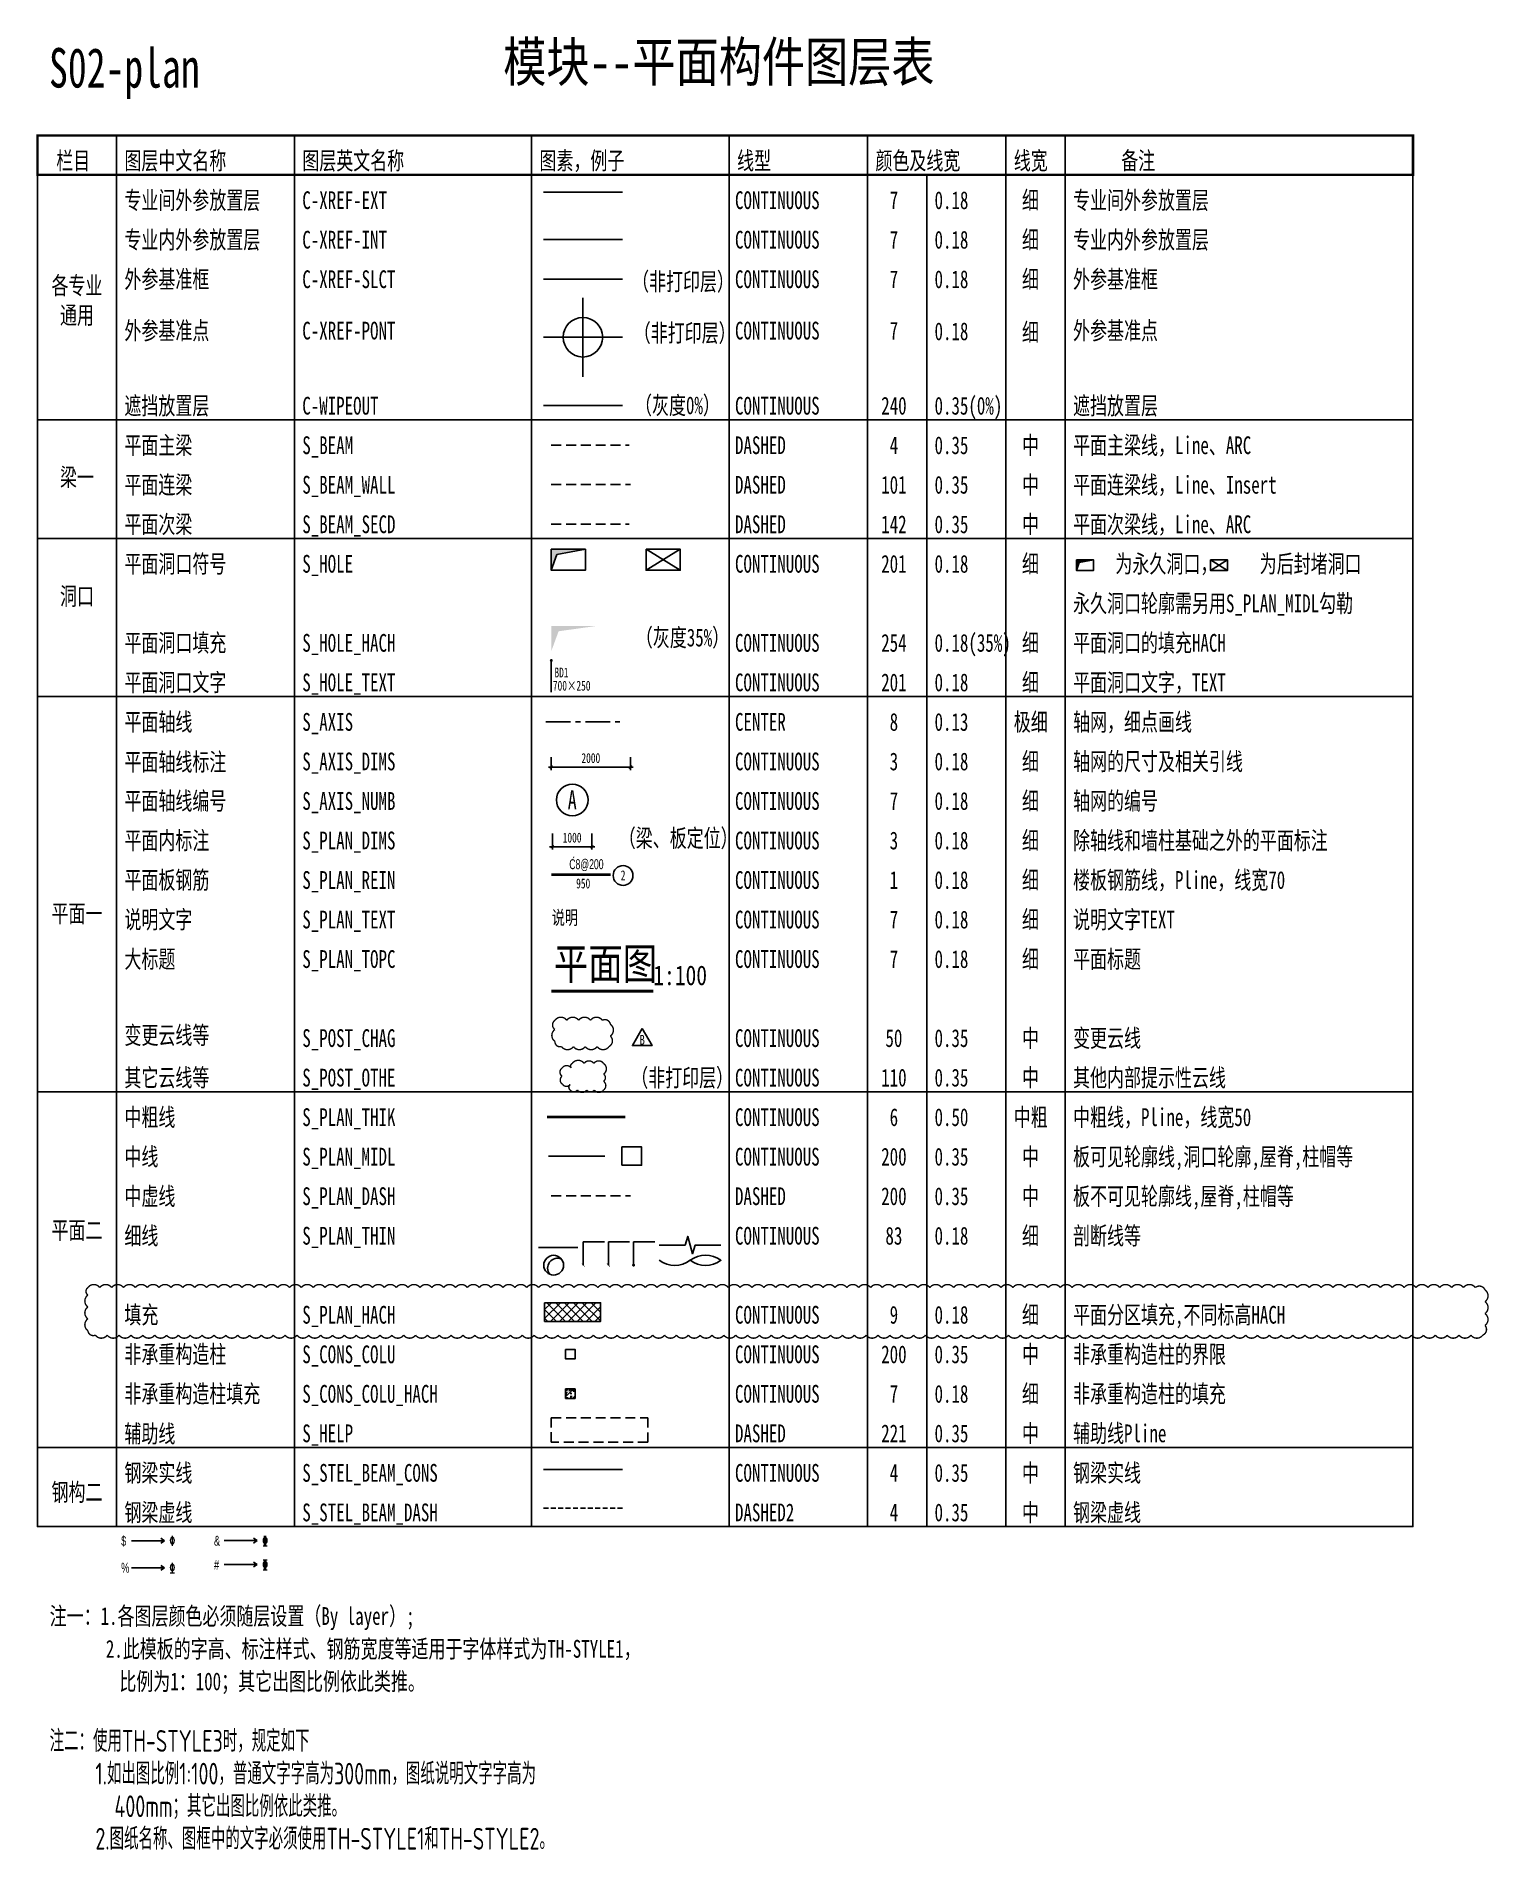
# Model space of a CAD drawing. Extents: x -100030 to 423145, y -43375 to 896525.
# Drawn here: x -100030 to -63284, y -43375 to 2507 of the extents above; entities that cross this region are included whole.
import ezdxf
from ezdxf.enums import TextEntityAlignment as Align

# ---------------------------------------------------------------- set-up
doc = ezdxf.new("R2010")
doc.units = 0
doc.header["$LTSCALE"] = 500
for name, pattern in [('CENTER', [2, 1.25, -0.25, 0.25, -0.25]), ('DASHED', [0.75, 0.5, -0.25]), ('DASHED2', [0.375, 0.25, -0.125])]:
    doc.linetypes.add(name, pattern=pattern)
doc.layers.get('0').update_dxf_attribs({"linetype": 'CONTINUOUS'})
doc.layers.get('Defpoints').update_dxf_attribs({"color": 2, "linetype": 'CONTINUOUS'})
for name, color, linetype in [('C-WIPEOUT', 240, 'CONTINUOUS'), ('C-XREF-EXT', 7, 'CONTINUOUS'), ('C-XREF-INT', 7, 'CONTINUOUS'), ('S_AXIS', 8, 'CENTER'), ('S_AXIS_DIMS', 3, 'CONTINUOUS'), ('S_AXIS_NUMB', 7, 'CONTINUOUS'), ('S_BEAM', 4, 'DASHED'), ('S_BEAM_SECD', 142, 'DASHED'), ('S_BEAM_TEXT_VERT', 41, 'CONTINUOUS'), ('S_BEAM_WALL', 101, 'DASHED'), ('S_CONS_COLU', 200, 'CONTINUOUS'), ('S_CONS_COLU_HACH', 7, 'CONTINUOUS'), ('S_FLOR_TEXT', 51, 'CONTINUOUS'), ('S_HELP', 221, 'DASHED'), ('S_HOLE', 201, 'CONTINUOUS'), ('S_HOLE_HACH', 254, 'CONTINUOUS'), ('S_HOLE_TEXT', 201, 'CONTINUOUS'), ('S_PLAN_DASH', 255, 'DASHED'), ('S_PLAN_DIMS', 3, 'CONTINUOUS'), ('S_PLAN_HACH', 9, 'CONTINUOUS'), ('S_PLAN_MIDL', 255, 'CONTINUOUS'), ('S_PLAN_REIN', 1, 'CONTINUOUS'), ('S_PLAN_TEXT', 7, 'CONTINUOUS'), ('S_PLAN_THIK', 6, 'CONTINUOUS'), ('S_PLAN_THIN', 83, 'CONTINUOUS'), ('S_PLAN_TOPC', 7, 'CONTINUOUS'), ('S_POST_CHAG', 50, 'CONTINUOUS'), ('S_STEL_BEAM_CONS', 4, 'CONTINUOUS'), ('S_STEL_BEAM_DASH', 4, 'DASHED2'), ('S_TABL', 83, 'CONTINUOUS')]:
    doc.layers.add(name, color=color, linetype=linetype)
for name, color, linetype, plot in [('C-XREF-PONT', 7, 'CONTINUOUS', False), ('C-XREF-SLCT', 7, 'CONTINUOUS', False), ('S_POST_OTHE', 110, 'CONTINUOUS', False)]:
    doc.layers.add(name, color=color, linetype=linetype, plot=plot)
doc.styles.add('Revit', font='', dxfattribs={"width": 0.7, "height": 246.251874})
doc.styles.add('TH-STYLE1', font='Stfangso_1.ttf', dxfattribs={"width": 0.7})
doc.styles.add('TH-STYLE2', font='Stxihei_1.ttf', dxfattribs={"width": 0.8})
doc.styles.add('TH-STYLE3', font='tssdeng.shx', dxfattribs={"width": 0.7, "bigfont": 'tssdchn.shx'})
doc.styles.get('Revit').set_extended_font_data('Revit')
doc.dimstyles.new('TSSD_100_100', dxfattribs={"dimtxt": 250, "dimasz": 75, "dimexe": 75, "dimexo": 200, "dimgap": 100, "dimtad": 1, "dimdec": 3, "dimdsep": 46, "dimtxsty": 'TH-STYLE1', "dimblk": 'ARCHTICK', "dimcen": -100, "dimdle": 75, "dimclrt": 7, "dimadec": 0, "dimazin": 0, "dimtfac": 1, "dimtdec": 3, "dimtix": 1, "dimtmove": 2, "dimatfit": 3, "dimldrblk": 'ARCHTICK', "dimfxl": 0, "dimtolj": 1, "dimtzin": 0, "dimarcsym": 0})

msp = doc.modelspace()

# ---------------------------------------------------------------- texts
at = {"layer": 'S_BEAM_TEXT_VERT', "width": 0.7}
for s, style, p in [('$', 'Revit', (-97882.6289, -35685.8616)), ('%%130', 'TH-STYLE3', (-96662.4047, -35685.8616)), ('&', 'Revit', (-95534.2936, -35681.9123)), ('%%132', 'TH-STYLE3', (-94314.0694, -35681.9123)), ('%%%', 'Revit', (-97882.6289, -36364.8667)), ('%%131', 'TH-STYLE3', (-96662.4047, -36364.8667)), ('#', 'Revit', (-95534.2936, -36290.9514)), ('%%133', 'TH-STYLE3', (-94314.0694, -36290.9514))]:
    msp.add_text(s, height=250, dxfattribs=dict(at, style=style)).set_placement(p)
at = {"layer": 'S_FLOR_TEXT', "style": 'TH-STYLE1', "width": 0.7}
for s, p in [('Ć8@200', (-86545.3991, -18565.0683)), ('950', (-86371.7956, -19052.287))]:
    msp.add_text(s, height=250, dxfattribs=at).set_placement(p)
at = {"layer": 'S_HOLE_HACH', "style": 'TH-STYLE1', "width": 0.7}
msp.add_text('（灰度35%%%）', height=450, dxfattribs=at).set_placement((-82500.004, -13065.1027), align=Align.BOTTOM_RIGHT)
at = {"layer": 'S_HOLE_TEXT', "ltscale": 800, "style": 'TH-STYLE1', "width": 0.7}
for s, p in [('BD1', (-86920.0828, -13790.6737)), ('700×250', (-86960.4674, -14123.696))]:
    msp.add_text(s, height=250, dxfattribs=at).set_placement(p, align=Align.BOTTOM_LEFT)
at = {"layer": 'S_PLAN_TEXT'}
for s, height, style, width, p in [('模块--平面构件图层表', 1000, 'TH-STYLE2', 0.8, (-88216.5599, 1061.41)), ('S02-plan', 1000, 'TH-STYLE1', 0.7, (-99706.502, 909.7007)), ('栏目', 450, 'TH-STYLE1', 0.7, (-99524.6509, -1000)), ('图层中文名称', 450, 'TH-STYLE1', 0.7, (-97800, -1000)), ('图层英文名称', 450, 'TH-STYLE1', 0.7, (-93300, -1000)), ('图素，例子', 450, 'TH-STYLE1', 0.7, (-87300, -1000)), ('线型', 450, 'TH-STYLE1', 0.7, (-82300, -1000)), ('颜色及线宽', 450, 'TH-STYLE1', 0.7, (-78800, -1000)), ('线宽', 450, 'TH-STYLE1', 0.7, (-75300, -1000)), ('备注', 450, 'TH-STYLE1', 0.7, (-72582.2973, -1000)), ('专业间外参放置层', 450, 'TH-STYLE1', 0.7, (-97800.004, -2000)), ('细', 450, 'TH-STYLE1', 0.7, (-75093.6507, -2000)), ('专业间外参放置层', 450, 'TH-STYLE1', 0.7, (-73800, -2000)), ('C-XREF-EXT', 450, 'TH-STYLE1', 0.7, (-93300.004, -2000)), ('CONTINUOUS', 450, 'TH-STYLE1', 0.7, (-82353.3724, -2000)), ('0.18', 450, 'TH-STYLE1', 0.7, (-77305.2119, -2000)), ('专业内外参放置层', 450, 'TH-STYLE1', 0.7, (-97800.004, -3000)), ('C-XREF-INT', 450, 'TH-STYLE1', 0.7, (-93300.004, -3000)), ('CONTINUOUS', 450, 'TH-STYLE1', 0.7, (-82353.3724, -3000)), ('0.18', 450, 'TH-STYLE1', 0.7, (-77305.2119, -3000)), ('细', 450, 'TH-STYLE1', 0.7, (-75093.6507, -3000)), ('专业内外参放置层', 450, 'TH-STYLE1', 0.7, (-73800, -3000)), ('外参基准框', 450, 'TH-STYLE1', 0.7, (-97800.004, -4000)), ('C-XREF-SLCT', 450, 'TH-STYLE1', 0.7, (-93300.004, -4000)), ('CONTINUOUS', 450, 'TH-STYLE1', 0.7, (-82353.3724, -4000)), ('0.18', 450, 'TH-STYLE1', 0.7, (-77305.2119, -4000)), ('细', 450, 'TH-STYLE1', 0.7, (-75093.6507, -4000)), ('外参基准框', 450, 'TH-STYLE1', 0.7, (-73800, -4000)), ('外参基准点', 450, 'TH-STYLE1', 0.7, (-97800.004, -5300)), ('C-XREF-PONT', 450, 'TH-STYLE1', 0.7, (-93300.004, -5300)), ('CONTINUOUS', 450, 'TH-STYLE1', 0.7, (-82353.3724, -5300)), ('0.18', 450, 'TH-STYLE1', 0.7, (-77305.2119, -5317.3935)), ('细', 450, 'TH-STYLE1', 0.7, (-75093.6507, -5340.8085)), ('外参基准点', 450, 'TH-STYLE1', 0.7, (-73800, -5300)), ('遮挡放置层', 450, 'TH-STYLE1', 0.7, (-97800.004, -7200)), ('C-WIPEOUT', 450, 'TH-STYLE1', 0.7, (-93300.004, -7200)), ('CONTINUOUS', 450, 'TH-STYLE1', 0.7, (-82353.3724, -7200)), ('0.35(0%%%)', 450, 'TH-STYLE1', 0.7, (-77305.2119, -7200)), ('遮挡放置层', 450, 'TH-STYLE1', 0.7, (-73800, -7200)), ('平面主梁', 450, 'TH-STYLE1', 0.7, (-97800, -8200)), ('S_BEAM', 450, 'TH-STYLE1', 0.7, (-93300, -8200)), ('DASHED', 450, 'TH-STYLE1', 0.7, (-82353.3724, -8200)), ('0.35', 450, 'TH-STYLE1', 0.7, (-77305.2119, -8200)), ('中', 450, 'TH-STYLE1', 0.7, (-75093.6517, -8200)), ('平面主梁线，Line、ARC', 450, 'TH-STYLE1', 0.7, (-73800, -8200)), ('平面连梁', 450, 'TH-STYLE1', 0.7, (-97800, -9200)), ('S_BEAM_WALL', 450, 'TH-STYLE1', 0.7, (-93300, -9200)), ('DASHED', 450, 'TH-STYLE1', 0.7, (-82353.3724, -9200)), ('0.35', 450, 'TH-STYLE1', 0.7, (-77305.2119, -9200)), ('中', 450, 'TH-STYLE1', 0.7, (-75093.6517, -9200)), ('平面连梁线，Line、Insert', 450, 'TH-STYLE1', 0.7, (-73800, -9200)), ('平面次梁', 450, 'TH-STYLE1', 0.7, (-97800, -10200)), ('S_BEAM_SECD', 450, 'TH-STYLE1', 0.7, (-93300, -10200)), ('DASHED', 450, 'TH-STYLE1', 0.7, (-82353.3724, -10200)), ('0.35', 450, 'TH-STYLE1', 0.7, (-77305.2119, -10200)), ('中', 450, 'TH-STYLE1', 0.7, (-75093.6517, -10200)), ('平面次梁线，Line、ARC', 450, 'TH-STYLE1', 0.7, (-73800, -10200)), ('平面洞口符号', 450, 'TH-STYLE1', 0.7, (-97800.004, -11200)), ('细', 450, 'TH-STYLE1', 0.7, (-75093.6547, -11200)), ('     为永久洞口，     为后封堵洞口', 450, 'TH-STYLE1', 0.7, (-73799.995, -11200.0005)), ('S_HOLE', 450, 'TH-STYLE1', 0.7, (-93300.004, -11200)), ('CONTINUOUS', 450, 'TH-STYLE1', 0.7, (-82353.3724, -11200)), ('0.18', 450, 'TH-STYLE1', 0.7, (-77305.2119, -11200)), ('永久洞口轮廓需另用S_PLAN_MIDL勾勒', 450, 'TH-STYLE1', 0.7, (-73800, -12200.0005)), ('平面洞口填充', 450, 'TH-STYLE1', 0.7, (-97800.0081, -13200)), ('S_HOLE_HACH', 450, 'TH-STYLE1', 0.7, (-93300.0081, -13200)), ('CONTINUOUS', 450, 'TH-STYLE1', 0.7, (-82353.3764, -13200)), ('0.18(35%%%)', 450, 'TH-STYLE1', 0.7, (-77305.216, -13200)), ('细', 450, 'TH-STYLE1', 0.7, (-75093.6587, -13200)), ('平面洞口的填充HACH', 450, 'TH-STYLE1', 0.7, (-73800.004, -13200)), ('平面洞口文字', 450, 'TH-STYLE1', 0.7, (-97800.0081, -14200)), ('S_HOLE_TEXT', 450, 'TH-STYLE1', 0.7, (-93300.0081, -14200)), ('CONTINUOUS', 450, 'TH-STYLE1', 0.7, (-82353.3764, -14200)), ('0.18', 450, 'TH-STYLE1', 0.7, (-77305.216, -14200)), ('细', 450, 'TH-STYLE1', 0.7, (-75093.6587, -14200)), ('平面洞口文字，TEXT', 450, 'TH-STYLE1', 0.7, (-73800.004, -14200)), ('平面轴线', 450, 'TH-STYLE1', 0.7, (-97800.0099, -15200)), ('S_AXIS', 450, 'TH-STYLE1', 0.7, (-93300.0139, -15200)), ('CENTER', 450, 'TH-STYLE1', 0.7, (-82353.3823, -15200)), ('0.13', 450, 'TH-STYLE1', 0.7, (-77305.2218, -15200)), ('极细', 450, 'TH-STYLE1', 0.7, (-75300.0099, -15200)), ('轴网，细点画线', 450, 'TH-STYLE1', 0.7, (-73800.0099, -15200)), ('平面轴线标注', 450, 'TH-STYLE1', 0.7, (-97800.0099, -16212.2225)), ('细', 450, 'TH-STYLE1', 0.7, (-75093.6646, -16200)), ('轴网的尺寸及相关引线', 450, 'TH-STYLE1', 0.7, (-73800.0099, -16200)), ('S_AXIS_DIMS', 450, 'TH-STYLE1', 0.7, (-93300.0139, -16200)), ('CONTINUOUS', 450, 'TH-STYLE1', 0.7, (-82353.3823, -16200)), ('0.18', 450, 'TH-STYLE1', 0.7, (-77305.2218, -16200)), ('平面轴线编号', 450, 'TH-STYLE1', 0.7, (-97800.0099, -17200)), ('S_AXIS_NUMB', 450, 'TH-STYLE1', 0.7, (-93300.0139, -17200)), ('CONTINUOUS', 450, 'TH-STYLE1', 0.7, (-82353.3823, -17200)), ('0.18', 450, 'TH-STYLE1', 0.7, (-77305.2218, -17200)), ('细', 450, 'TH-STYLE1', 0.7, (-75093.6646, -17200)), ('轴网的编号', 450, 'TH-STYLE1', 0.7, (-73800.0099, -17200)), ('平面内标注', 450, 'TH-STYLE1', 0.7, (-97800.0139, -18200)), ('S_PLAN_DIMS', 450, 'TH-STYLE1', 0.7, (-93300.0139, -18200)), ('CONTINUOUS', 450, 'TH-STYLE1', 0.7, (-82353.3823, -18200)), ('0.18', 450, 'TH-STYLE1', 0.7, (-77305.2218, -18200)), ('细', 450, 'TH-STYLE1', 0.7, (-75093.6646, -18200)), ('除轴线和墙柱基础之外的平面标注', 450, 'TH-STYLE1', 0.7, (-73800.0099, -18200)), ('平面板钢筋', 450, 'TH-STYLE1', 0.7, (-97800.018, -19200)), ('S_PLAN_REIN', 450, 'TH-STYLE1', 0.7, (-93300.018, -19200)), ('CONTINUOUS', 450, 'TH-STYLE1', 0.7, (-82353.3863, -19200)), ('0.18', 450, 'TH-STYLE1', 0.7, (-77305.2258, -19200)), ('细', 450, 'TH-STYLE1', 0.7, (-75093.6686, -19200)), ('楼板钢筋线，Pline，线宽70', 450, 'TH-STYLE1', 0.7, (-73800.0139, -19200)), ('说明文字', 450, 'TH-STYLE1', 0.7, (-97800.0139, -20200)), ('S_PLAN_TEXT', 450, 'TH-STYLE1', 0.7, (-93300.0139, -20200)), ('说明', 350, 'TH-STYLE1', 0.7, (-86990.8174, -20070.7469)), ('CONTINUOUS', 450, 'TH-STYLE1', 0.7, (-82353.3823, -20200)), ('0.18', 450, 'TH-STYLE1', 0.7, (-77305.2218, -20200)), ('细', 450, 'TH-STYLE1', 0.7, (-75093.6646, -20200)), ('说明文字TEXT', 450, 'TH-STYLE1', 0.7, (-73800.0099, -20200)), ('大标题', 450, 'TH-STYLE1', 0.7, (-97800.0139, -21200)), ('S_PLAN_TOPC', 450, 'TH-STYLE1', 0.7, (-93300.0139, -21200)), ('CONTINUOUS', 450, 'TH-STYLE1', 0.7, (-82353.3823, -21200)), ('0.18', 450, 'TH-STYLE1', 0.7, (-77305.2218, -21200)), ('细', 450, 'TH-STYLE1', 0.7, (-75093.6646, -21200)), ('平面标题', 450, 'TH-STYLE1', 0.7, (-73800.0099, -21200)), ('变更云线等', 450, 'TH-STYLE1', 0.7, (-97800.0139, -23125.6317)), ('S_POST_CHAG', 450, 'TH-STYLE1', 0.7, (-93300.0139, -23200)), ('CONTINUOUS', 450, 'TH-STYLE1', 0.7, (-82353.3823, -23200)), ('0.35', 450, 'TH-STYLE1', 0.7, (-77305.2218, -23200)), ('中', 450, 'TH-STYLE1', 0.7, (-75093.6646, -23200)), ('变更云线', 450, 'TH-STYLE1', 0.7, (-73800.0099, -23200)), ('其它云线等', 450, 'TH-STYLE1', 0.7, (-97800.0139, -24200)), ('S_POST_OTHE', 450, 'TH-STYLE1', 0.7, (-93300.0139, -24200)), ('CONTINUOUS', 450, 'TH-STYLE1', 0.7, (-82353.3823, -24200)), ('0.35', 450, 'TH-STYLE1', 0.7, (-77305.2218, -24200)), ('中', 450, 'TH-STYLE1', 0.7, (-75093.6646, -24200)), ('其他内部提示性云线', 450, 'TH-STYLE1', 0.7, (-73800.0099, -24200)), ('中粗线', 450, 'TH-STYLE1', 0.7, (-97800.0139, -25200)), ('S_PLAN_THIK', 450, 'TH-STYLE1', 0.7, (-93300.0139, -25200)), ('CONTINUOUS', 450, 'TH-STYLE1', 0.7, (-82353.3823, -25200)), ('0.50', 450, 'TH-STYLE1', 0.7, (-77305.2218, -25200)), ('中粗', 450, 'TH-STYLE1', 0.7, (-75300.0099, -25200)), ('中粗线，Pline，线宽50', 450, 'TH-STYLE1', 0.7, (-73800.0099, -25200)), ('中线', 450, 'TH-STYLE1', 0.7, (-97800.0139, -26200)), ('S_PLAN_MIDL', 450, 'TH-STYLE1', 0.7, (-93300.0139, -26200)), ('CONTINUOUS', 450, 'TH-STYLE1', 0.7, (-82353.3823, -26200)), ('0.35', 450, 'TH-STYLE1', 0.7, (-77305.2218, -26200)), ('中', 450, 'TH-STYLE1', 0.7, (-75093.6646, -26200)), ('板可见轮廓线,洞口轮廓,屋脊,柱帽等', 450, 'TH-STYLE1', 0.7, (-73800.0099, -26200)), ('中虚线', 450, 'TH-STYLE1', 0.7, (-97800.0139, -27200)), ('S_PLAN_DASH', 450, 'TH-STYLE1', 0.7, (-93300.0139, -27200)), ('DASHED', 450, 'TH-STYLE1', 0.7, (-82353.3823, -27200)), ('中', 450, 'TH-STYLE1', 0.7, (-75093.6646, -27200)), ('板不可见轮廓线,屋脊,柱帽等', 450, 'TH-STYLE1', 0.7, (-73800.0099, -27200)), ('0.35', 450, 'TH-STYLE1', 0.7, (-77305.2218, -27200)), ('细线', 450, 'TH-STYLE1', 0.7, (-97800.0139, -28200)), ('S_PLAN_THIN', 450, 'TH-STYLE1', 0.7, (-93300.0139, -28200)), ('CONTINUOUS', 450, 'TH-STYLE1', 0.7, (-82353.3823, -28200)), ('0.18', 450, 'TH-STYLE1', 0.7, (-77305.2218, -28200)), ('细', 450, 'TH-STYLE1', 0.7, (-75093.6646, -28200)), ('剖断线等', 450, 'TH-STYLE1', 0.7, (-73800.0099, -28200)), ('填充', 450, 'TH-STYLE1', 0.7, (-97800.018, -30200)), ('S_PLAN_HACH', 450, 'TH-STYLE1', 0.7, (-93300.018, -30200)), ('CONTINUOUS', 450, 'TH-STYLE1', 0.7, (-82353.3823, -30200)), ('0.18', 450, 'TH-STYLE1', 0.7, (-77305.2218, -30200.0003)), ('细', 450, 'TH-STYLE1', 0.7, (-75093.6646, -30200)), ('平面分区填充,不同标高HACH', 450, 'TH-STYLE1', 0.7, (-73800.0099, -30200)), ('非承重构造柱', 450, 'TH-STYLE1', 0.7, (-97800.0139, -31200)), ('S_CONS_COLU', 450, 'TH-STYLE1', 0.7, (-93300.0139, -31200)), ('CONTINUOUS', 450, 'TH-STYLE1', 0.7, (-82353.3823, -31200)), ('0.35', 450, 'TH-STYLE1', 0.7, (-77305.2218, -31200)), ('中', 450, 'TH-STYLE1', 0.7, (-75093.6646, -31200)), ('非承重构造柱的界限', 450, 'TH-STYLE1', 0.7, (-73800.0099, -31200)), ('非承重构造柱填充', 450, 'TH-STYLE1', 0.7, (-97800.0099, -32200)), ('S_CONS_COLU_HACH', 450, 'TH-STYLE1', 0.7, (-93300.0099, -32200)), ('CONTINUOUS', 450, 'TH-STYLE1', 0.7, (-82353.3783, -32200)), ('0.18', 450, 'TH-STYLE1', 0.7, (-77305.2178, -32200)), ('细', 450, 'TH-STYLE1', 0.7, (-75093.6606, -32200)), ('非承重构造柱的填充', 450, 'TH-STYLE1', 0.7, (-73800.0059, -32200)), ('辅助线', 450, 'TH-STYLE1', 0.7, (-97800.018, -33209.7051)), ('中', 450, 'TH-STYLE1', 0.7, (-75093.6686, -33200)), ('辅助线Pline', 450, 'TH-STYLE1', 0.7, (-73800.0139, -33200)), ('S_HELP', 450, 'TH-STYLE1', 0.7, (-93300.018, -33200)), ('DASHED', 450, 'TH-STYLE1', 0.7, (-82353.3863, -33200)), ('0.35', 450, 'TH-STYLE1', 0.7, (-77305.2258, -33200)), ('钢梁实线', 450, 'TH-STYLE1', 0.7, (-97800.018, -34200)), ('S_STEL_BEAM_CONS', 450, 'TH-STYLE1', 0.7, (-93300.018, -34200)), ('CONTINUOUS', 450, 'TH-STYLE1', 0.7, (-82353.3863, -34200)), ('0.35', 450, 'TH-STYLE1', 0.7, (-77305.2258, -34200)), ('中', 450, 'TH-STYLE1', 0.7, (-75093.6686, -34200)), ('钢梁实线', 450, 'TH-STYLE1', 0.7, (-73800.0139, -34200)), ('钢梁虚线', 450, 'TH-STYLE1', 0.7, (-97800.018, -35200)), ('S_STEL_BEAM_DASH', 450, 'TH-STYLE1', 0.7, (-93300.018, -35200)), ('DASHED2', 450, 'TH-STYLE1', 0.7, (-82353.3863, -35200)), ('0.35', 450, 'TH-STYLE1', 0.7, (-77305.2258, -35200)), ('中', 450, 'TH-STYLE1', 0.7, (-75093.6686, -35200)), ('钢梁虚线', 450, 'TH-STYLE1', 0.7, (-73800.0139, -35200))]:
    msp.add_text(s, height=height, dxfattribs=dict(at, style=style, width=width)).set_placement(p, align=Align.BOTTOM_LEFT)
at = {"layer": 'S_PLAN_TEXT', "style": 'TH-STYLE1', "width": 0.7}
for s, p in [('7', (-78332.7091, -2000)), ('7', (-78332.7091, -3000)), ('7', (-78332.7091, -4000)), ('7', (-78332.7091, -5300)), ('240', (-78332.7091, -7200)), ('4', (-78332.7091, -8200)), ('101', (-78332.7091, -9200)), ('142', (-78332.7091, -10200)), ('201', (-78332.7091, -11200)), ('254', (-78332.7131, -13200)), ('201', (-78332.7131, -14200)), ('8', (-78332.719, -15200)), ('3', (-78332.719, -16200)), ('7', (-78332.719, -17200)), ('3', (-78332.719, -18200)), ('1', (-78332.723, -19200)), ('7', (-78332.719, -20200)), ('7', (-78332.719, -21200)), ('50', (-78332.719, -23200)), ('110', (-78332.719, -24200)), ('6', (-78332.719, -25200)), ('200', (-78332.719, -26200)), ('200', (-78332.719, -27200)), ('83', (-78332.719, -28200)), ('9', (-78332.719, -30200.0003)), ('200', (-78332.719, -31200)), ('7', (-78332.7149, -32200)), ('221', (-78332.723, -33200)), ('4', (-78332.723, -34200)), ('4', (-78332.723, -35200))]:
    msp.add_text(s, height=450, dxfattribs=at).set_placement(p, align=Align.BOTTOM_CENTER)
for s, p in [('（非打印层）', (-82378.5362, -4058.1769)), ('（非打印层）', (-82335.6852, -5358.1769)), ('（灰度0%%%）', (-82734.8265, -7189.5815)), ('（梁、板定位）', (-82285.7709, -18139.7106)), ('（非打印层）', (-82400.0139, -24201.1993))]:
    msp.add_text(s, height=450, dxfattribs=at).set_placement(p, align=Align.BOTTOM_RIGHT)
at = {"layer": 'S_PLAN_TEXT', "width": 0.7}
for s, height, style, p in [('注一：1.各图层颜色必须随层设置（By layer）;', 450, 'TH-STYLE1', (-99691.8747, -37686.2687)), ('2.此模板的字高、标注样式、钢筋宽度等适用于字体样式为TH-STYLE1， ', 450, 'TH-STYLE1', (-98269.8935, -38516.7232)), ('比例为1：100；其它出图比例依此类推。', 450, 'TH-STYLE1', (-97929.2004, -39339.6777)), ('注二：使用TH-STYLE3时，规定如下', 550, 'TH-STYLE3', (-99691.8747, -40897.2602)), ('1.如出图比例1:100，普通文字字高为300mm，图纸说明文字字高为', 550, 'TH-STYLE3', (-98533.5863, -41724.7602)), ('400mm；其它出图比例依此类推。', 550, 'TH-STYLE3', (-98052.1231, -42549.7602)), ('2.图纸名称、图框中的文字必须使用TH-STYLE1和TH-STYLE2。', 550, 'TH-STYLE3', (-98533.5863, -43371.4635))]:
    msp.add_text(s, height=height, dxfattribs=dict(at, style=style)).set_placement(p)
at = {"layer": 'S_PLAN_TEXT', "char_height": 450, "width": 1999.995972, "attachment_point": 5, "style": 'TH-STYLE1'}
for s, insert in [('各专业\\P通用', (-99000.002, -4200)), ('洞口', (-99000.006, -11683.1717))]:
    msp.add_mtext(s, dxfattribs=dict(at, insert=insert))
at = {"layer": 'S_PLAN_TEXT', "char_height": 450, "attachment_point": 5, "style": 'TH-STYLE1'}
for s, insert in [('梁一', (-99000, -8672.3954)), ('平面一', (-99000.0119, -19712.5944)), ('平面二', (-99000.0119, -27726.5796)), ('钢构二', (-99000.0159, -34351.6288))]:
    msp.add_mtext(s, dxfattribs=dict(at, insert=insert))
at = {"layer": 'S_PLAN_TOPC', "style": 'TH-STYLE2', "width": 0.8}
for s, height, p in [('平面图', 800, (-86938.7233, -21601.2546)), ('1:100', 500, (-84420.2265, -21651.2546))]:
    msp.add_text(s, height=height, dxfattribs=at).set_placement(p, align=Align.BOTTOM_LEFT)

# ---------------------------------------------------------------- blocks, each defined once
blk = doc.blocks.new('GoodwayInsertPoint')
for p, q in [((0, -100), (0, 100)), ((-100, 0), (100, 0))]:
    blk.add_line(p, q)
blk.add_circle((0, 0), 50)
blk = doc.blocks.new('_ArchTick')
at = {"color": 0, "const_width": 0.25}
blk.add_lwpolyline([(-0.53, -0.53), (0.53, 0.53)], dxfattribs=at)
blk = doc.blocks.new('*D6')
at = {"layer": 'Defpoints', "color": 0, "transparency": 16777216}
for p in [(-86974, -17461), (-85974, -17461), (-85974, -17997)]:
    blk.add_point(p, dxfattribs=at)
at = {"layer": 'S_PLAN_DIMS', "color": 0, "lineweight": -2, "transparency": 16777216}
for p, q in [((-86974, -17661), (-86974, -18072)), ((-85974, -17661), (-85974, -18072)), ((-87049, -17997), (-85899, -17997))]:
    blk.add_line(p, q, dxfattribs=at)
at = {"layer": 'S_PLAN_DIMS', "color": 0, "lineweight": -2, "transparency": 16777216, "xscale": 75, "yscale": 75, "zscale": 75, "rotation": 180}
blk.add_blockref('_ArchTick', (-86974, -17997), dxfattribs=at)
at = {"layer": 'S_PLAN_DIMS', "color": 0, "lineweight": -2, "transparency": 16777216, "xscale": 75, "yscale": 75, "zscale": 75}
blk.add_blockref('_ArchTick', (-85974, -17997), dxfattribs=at)
at = {"layer": 'S_PLAN_DIMS', "color": 7, "transparency": 16777216, "insert": (-86474, -17769), "char_height": 250, "attachment_point": 5, "style": 'TH-STYLE1'}
blk.add_mtext('\\A1;1000', dxfattribs=at)
blk = doc.blocks.new('Num')
blk.add_circle((0, 0), 250)
at = {"style": 'TH-STYLE1', "width": 0.7, "flags": 8}
blk.add_attdef('N', text='', height=250, dxfattribs=at).set_placement((0, -120), align=Align.CENTER)
blk = doc.blocks.new('*D7')
at = {"layer": 'Defpoints', "color": 0, "transparency": 16777216}
for p in [(-87000, -15530), (-85000, -15530), (-85000, -15984)]:
    blk.add_point(p, dxfattribs=at)
at = {"layer": 'S_AXIS_DIMS', "color": 0, "lineweight": -2, "transparency": 16777216}
for p, q in [((-87075, -15984), (-84925, -15984)), ((-87000, -15730), (-87000, -16059)), ((-85000, -15730), (-85000, -16059))]:
    blk.add_line(p, q, dxfattribs=at)
at = {"layer": 'S_AXIS_DIMS', "color": 0, "lineweight": -2, "transparency": 16777216, "xscale": 75, "yscale": 75, "zscale": 75, "rotation": 180}
blk.add_blockref('_ArchTick', (-87000, -15984), dxfattribs=at)
at = {"layer": 'S_AXIS_DIMS', "color": 0, "lineweight": -2, "transparency": 16777216, "xscale": 75, "yscale": 75, "zscale": 75}
blk.add_blockref('_ArchTick', (-85000, -15984), dxfattribs=at)
at = {"layer": 'S_AXIS_DIMS', "color": 7, "transparency": 16777216, "insert": (-86000, -15756), "char_height": 250, "attachment_point": 5, "style": 'TH-STYLE1'}
blk.add_mtext('\\A1;2000', dxfattribs=at)
blk = doc.blocks.new('CHAG')
at = {"layer": 'S_POST_CHAG', "color": 1}
blk.add_lwpolyline([(0, 289), (-250, -144), (250, -144)], close=True, dxfattribs=at)
at = {"layer": 'S_POST_CHAG', "style": 'TH-STYLE1', "width": 0.8}
blk.add_attdef('03', text='', height=250, dxfattribs=at).set_placement((0, 0), align=Align.MIDDLE)
blk = doc.blocks.new('asno2')
blk.add_circle((193767, 17435), 400)
at = {"color": 0, "linetype": 'ByBlock', "lineweight": -2, "style": 'TH-STYLE1', "width": 0.7}
blk.add_attdef('A', text='', height=480, dxfattribs=at).set_placement((193767, 17435), align=Align.MIDDLE_CENTER)

# ---------------------------------------------------------------- dimensions: what is measured, and where the dimension line sits
at = {"layer": 'S_AXIS_DIMS'}
dim = msp.add_linear_dim(base=(-85000.0139, -15984.4185), p1=(-87000.0139, -15530.223), p2=(-85000.0139, -15530.223), dimstyle='TSSD_100_100', dxfattribs=at)
dim.commit()
dim.dimension.update_dxf_attribs({"geometry": '*D7', "text_midpoint": (-86000.0139, -15756.3882)})
at = {"layer": 'S_PLAN_DIMS'}
dim = msp.add_linear_dim(base=(-85974.2002, -17996.5371), p1=(-86974.2002, -17461.4566), p2=(-85974.2002, -17461.4566), dimstyle='TSSD_100_100', dxfattribs=at)
dim.commit()
dim.dimension.update_dxf_attribs({"geometry": '*D6', "text_midpoint": (-86474.2002, -17768.5068)})

# ---------------------------------------------------------------- hatches: boundary and pattern name
at = {"layer": 'S_CONS_COLU_HACH'}
h = msp.add_hatch(dxfattribs=at)
h.set_pattern_fill('ARMORED', scale=30, style=0)
h.set_pattern_definition([(50, (53105.94, -127000.6), (215.17805, -18.82564), [22.5, -247.5]), (355, (53105.94, -127000.6), (-41.6254, 225.65764), [18, -198]), (100.4514, (53123.87, -127002.18), (173.55281, 206.83186), [19.12206, -210.34263]), (46.1842, (53105.94, -126940.6), (320.1723, -49.6557), [33.75, -371.25]), (96.6356, (53132.62, -126944.75), (280.3988, 292.23536), [28.6831, -315.5139]), (351.1842, (53105.94, -126940.6), (280.3986, 292.2356), [27, -297]), (21, (53135.94, -126955.6), (179.07212, -120.78567), [22.5, -247.5]), (326, (53135.94, -126955.6), (72.9946, 217.545), [18, -198]), (71.4514, (53150.86, -126965.67), (252.0668, 96.75915), [19.12206, -210.34263]), (37.5, (53105.94, -127000.61), (3.647957, 99.868156), [0, -195.6, 0, -201, 0, -198.75]), (7.5, (53105.94, -127000.61), (78.92086, 118.323514), [0, -114.6, 0, -191.1, 0, -75.75]), (327.5, (53039.04, -127000.61), (160.14673, -6.76646), [0, -75, 0, -234, 0, -310.5]), (317.5, (53009.04, -127000.61), (174.95585, 30.0315), [0, -97.5, 0, -155.4, 0, -220.5]), (45, (53105.94, -127000.61), (-106.06602, 106.06602), [])])
h.paths.add_polyline_path([(-86638.1749, -31956), (-86398.1749, -31956), (-86398.1749, -31716), (-86638.1749, -31716)])
at = {"layer": 'S_HOLE_HACH'}
for points in [[(-86999.996, -10472.5032), (-86999.996, -11003.673), (-86857.2016, -10607.2777), (-86135.2973, -10472.5032)], [(-73714.5024, -10740.47), (-73714.5024, -11006.0549), (-73643.1052, -10807.8573), (-73282.153, -10740.47)], [(-85853.0926, -12411.8789), (-87001.8502, -12411.8789), (-87001.8502, -13054.6332), (-86815.2931, -12546.6534)]]:
    msp.add_hatch(color=256, dxfattribs=at).paths.add_polyline_path(points)
at = {"layer": 'S_PLAN_HACH'}
h = msp.add_hatch(dxfattribs=at)
h.set_pattern_fill('ANSI37', color=256, scale=50, style=0)
h.set_pattern_definition([(45, (853178.33, 38431), (-112.253202, 112.253202), []), (135, (853178.33, 38431), (-112.253202, -112.253202), [])])
h.paths.add_polyline_path([(-87170.149, -29535.5526), (-87170.149, -30007.2815), (-85754.1635, -30007.2815), (-85754.1635, -29535.5526)])

# ---------------------------------------------------------------- linework, layer by layer
for p, q in [((-97624.9917, -35556.5798), (-96788.6359, -35556.5798)), ((-96788.6359, -35556.5798), (-96880.6751, -35495.2733)), ((-96788.6359, -35556.5798), (-96880.6751, -35617.8863)), ((-95276.6565, -35554.2002), (-94440.3007, -35554.2002)), ((-94440.3007, -35554.2002), (-94532.3399, -35492.8937)), ((-94440.3007, -35554.2002), (-94532.3399, -35615.5067)), ((-97624.9917, -36243.8959), (-96788.6359, -36243.8959)), ((-96788.6359, -36243.8959), (-96880.6751, -36182.5894)), ((-96788.6359, -36243.8959), (-96880.6751, -36305.2024)), ((-95276.6565, -36157.1835), (-94440.3007, -36157.1835)), ((-94440.3007, -36157.1835), (-94532.3399, -36095.877)), ((-94440.3007, -36157.1835), (-94532.3399, -36218.49))]:
    msp.add_line(p, q)
at = {"layer": 'C-WIPEOUT'}
msp.add_line((-87200.004, -6836), (-85200.004, -6836), dxfattribs=at)
at = {"layer": 'C-XREF-EXT'}
msp.add_line((-87200.004, -1436), (-85200.004, -1436), dxfattribs=at)
at = {"layer": 'C-XREF-INT'}
msp.add_line((-87200.004, -2636), (-85200.004, -2636), dxfattribs=at)
at = {"layer": 'C-XREF-SLCT'}
msp.add_line((-87200.004, -3636), (-85200.004, -3636), dxfattribs=at)
at = {"layer": 'S_AXIS'}
msp.add_line((-87137.7908, -14841.3108), (-85137.7908, -14841.3108), dxfattribs=at)
at = {"layer": 'S_BEAM'}
msp.add_line((-87000, -7836), (-85029.5325, -7836), dxfattribs=at)
at = {"layer": 'S_BEAM_SECD'}
msp.add_line((-87000, -9836), (-85029.5325, -9836), dxfattribs=at)
at = {"layer": 'S_BEAM_WALL'}
msp.add_line((-87000, -8836), (-85000, -8836), dxfattribs=at)
at = {"layer": 'S_CONS_COLU'}
for points in [[(-86638.179, -30716), (-86638.179, -30956), (-86398.179, -30956), (-86398.179, -30716)], [(-86638.1749, -31716), (-86638.1749, -31956), (-86398.1749, -31956), (-86398.1749, -31716)]]:
    msp.add_lwpolyline(points, close=True, dxfattribs=at)
at = {"layer": 'S_HELP'}
msp.add_lwpolyline([(-87000.018, -32444.951), (-84558.112, -32444.951), (-84558.112, -33063.4804), (-87000.018, -33063.4804)], close=True, dxfattribs=at)
at = {"layer": 'S_HOLE'}
for p, q in [((-84603.2058, -11003.673), (-83738.5071, -10472.5032)), ((-83738.5071, -11003.673), (-84603.2058, -10472.5032)), ((-70324.2651, -11006.0549), (-69891.9157, -10740.47)), ((-69891.9157, -11006.0549), (-70324.2651, -10740.47))]:
    msp.add_line(p, q, dxfattribs=at)
for points in [[(-86999.996, -11003.673), (-86857.2016, -10607.2777), (-86135.2973, -10472.5032)], [(-73714.5024, -11006.0549), (-73643.1052, -10807.8573), (-73282.153, -10740.47)]]:
    msp.add_lwpolyline(points, dxfattribs=at)
for points in [[(-86999.996, -10472.5032), (-86135.2973, -10472.5032), (-86135.2973, -11003.673), (-86999.996, -11003.673)], [(-84603.2058, -10472.5032), (-83738.5071, -10472.5032), (-83738.5071, -11003.673), (-84603.2058, -11003.673)], [(-73714.5024, -10740.47), (-73282.153, -10740.47), (-73282.153, -11006.0549), (-73714.5024, -11006.0549)], [(-70324.2651, -10740.47), (-69891.9157, -10740.47), (-69891.9157, -11006.0549), (-70324.2651, -11006.0549)]]:
    msp.add_lwpolyline(points, close=True, dxfattribs=at)
at = {"layer": 'S_HOLE_TEXT', "ltscale": 800}
msp.add_line((-87000.004, -13312.4661), (-87000.004, -14088.0213), dxfattribs=at)
at = {"layer": 'S_HOLE_TEXT', "ltscale": 800, "const_width": 37.5}
msp.add_lwpolyline([(-86981.254, -13286.9233, 1), (-87018.754, -13286.9233, 1)], format="xyb", close=True, dxfattribs=at)
at = {"layer": 'S_PLAN_DASH'}
msp.add_line((-87000.0139, -26828.3691), (-85000.0139, -26828.3691), dxfattribs=at)
at = {"layer": 'S_PLAN_HACH'}
msp.add_lwpolyline([(-87170.149, -29535.5526), (-85754.1635, -29535.5526), (-85754.1635, -30007.2815), (-87170.149, -30007.2815)], close=True, dxfattribs=at)
at = {"layer": 'S_PLAN_MIDL'}
msp.add_line((-87068.4082, -25828.3691), (-85642.521, -25828.3691), dxfattribs=at)
msp.add_lwpolyline([(-85214.6115, -26055.641), (-84714.6115, -26055.641), (-84714.6115, -25591.2139), (-85214.6115, -25591.2139)], close=True, dxfattribs=at)
at = {"layer": 'S_PLAN_REIN', "const_width": 70}
msp.add_lwpolyline([(-87000.0139, -18706.7249), (-85496.8625, -18706.7249)], dxfattribs=at)
at = {"layer": 'S_PLAN_THIK', "const_width": 70}
msp.add_lwpolyline([(-87105.1355, -24836), (-85125.1355, -24836)], dxfattribs=at)
at = {"layer": 'S_PLAN_THIN'}
msp.add_line((-87327.2067, -28136), (-86327.2067, -28136), dxfattribs=at)
msp.add_lwpolyline([(-84267.6131, -28078.0551), (-83617.6131, -28078.0551), (-83547.6131, -27858.0551), (-83427.6131, -28298.0551), (-83357.6131, -28078.0551), (-82707.6131, -28078.0551)], dxfattribs=at)
msp.add_lwpolyline([(-84267.6131, -28461.5887, 0.3281705948), (-83487.6131, -28461.5887, -0.3281705948), (-82707.6131, -28461.5887, -0.3281705948), (-83487.6131, -28461.5887, -0.5058306574)], format="xyb", dxfattribs=at)
msp.add_circle((-86940.5988, -28585.9096), 250, dxfattribs=at)
msp.add_arc((-86843.6577, -28660.4446), 250, 66.60060965, 218.28831308, dxfattribs=at)
at = {"layer": 'S_PLAN_TOPC', "const_width": 80}
msp.add_lwpolyline([(-87000.0139, -21651.2546), (-84420.2265, -21651.2546)], dxfattribs=at)
at = {"layer": 'S_POST_CHAG', "const_width": 35}
for points in [[(-86908.4876, -22389.7624, -0.52056705), (-86608.4876, -22389.7624, -0.52056705), (-86308.4876, -22389.7624, -0.52056705), (-86008.4876, -22389.7624, -0.52056705), (-85708.4876, -22389.7624, -0.52056705), (-85507.051, -22488.3258, -0.52056705), (-85507.051, -22788.3258, -0.52056705), (-85540.8236, -23054.5531, -0.52056705), (-85840.8236, -23054.5531, -0.52056705), (-86140.8236, -23054.5531, -0.52056705), (-86440.8236, -23054.5531, -0.52056705), (-86740.8236, -23054.5531, -0.52056705), (-86908.4876, -22922.2171, -0.52056705), (-86908.4876, -22622.2171, -0.52056705)], [(-98723.1986, -29152.9946, -0.52056705), (-98423.1986, -29152.9946, -0.52056705), (-98123.1986, -29152.9946, -0.52056705), (-97823.1986, -29152.9946, -0.52056705), (-97523.1986, -29152.9946, -0.52056705), (-97223.1986, -29152.9946, -0.52056705), (-96923.1986, -29152.9946, -0.52056705), (-96623.1986, -29152.9946, -0.52056705), (-96323.1986, -29152.9946, -0.52056705), (-96023.1986, -29152.9946, -0.52056705), (-95723.1986, -29152.9946, -0.52056705), (-95423.1986, -29152.9946, -0.52056705), (-95123.1986, -29152.9946, -0.52056705), (-94823.1986, -29152.9946, -0.52056705), (-94523.1986, -29152.9946, -0.52056705), (-94223.1986, -29152.9946, -0.52056705), (-93923.1986, -29152.9946, -0.52056705), (-93623.1986, -29152.9946, -0.52056705), (-93323.1986, -29152.9946, -0.52056705), (-93023.1986, -29152.9946, -0.52056705), (-92723.1986, -29152.9946, -0.52056705), (-92423.1986, -29152.9946, -0.52056705), (-92123.1986, -29152.9946, -0.52056705), (-91823.1986, -29152.9946, -0.52056705), (-91523.1986, -29152.9946, -0.52056705), (-91223.1986, -29152.9946, -0.52056705), (-90923.1986, -29152.9946, -0.52056705), (-90623.1986, -29152.9946, -0.52056705), (-90323.1986, -29152.9946, -0.52056705), (-90023.1986, -29152.9946, -0.52056705), (-89723.1986, -29152.9946, -0.52056705), (-89423.1986, -29152.9946, -0.52056705), (-89123.1986, -29152.9946, -0.52056705), (-88823.1986, -29152.9946, -0.52056705), (-88523.1986, -29152.9946, -0.52056705), (-88223.1986, -29152.9946, -0.52056705), (-87923.1986, -29152.9946, -0.52056705), (-87623.1986, -29152.9946, -0.52056705), (-87323.1986, -29152.9946, -0.52056705), (-87023.1986, -29152.9946, -0.52056705), (-86723.1986, -29152.9946, -0.52056705), (-86423.1986, -29152.9946, -0.52056705), (-86123.1986, -29152.9946, -0.52056705), (-85823.1986, -29152.9946, -0.52056705), (-85523.1986, -29152.9946, -0.52056705), (-85223.1986, -29152.9946, -0.52056705), (-84923.1986, -29152.9946, -0.52056705), (-84623.1986, -29152.9946, -0.52056705), (-84323.1986, -29152.9946, -0.52056705), (-84023.1986, -29152.9946, -0.52056705), (-83723.1986, -29152.9946, -0.52056705), (-83423.1986, -29152.9946, -0.52056705), (-83123.1986, -29152.9946, -0.52056705), (-82823.1986, -29152.9946, -0.52056705), (-82523.1986, -29152.9946, -0.52056705), (-82223.1986, -29152.9946, -0.52056705), (-81923.1986, -29152.9946, -0.52056705), (-81623.1986, -29152.9946, -0.52056705), (-81323.1986, -29152.9946, -0.52056705), (-81023.1986, -29152.9946, -0.52056705), (-80723.1986, -29152.9946, -0.52056705), (-80423.1986, -29152.9946, -0.52056705), (-80123.1986, -29152.9946, -0.52056705), (-79823.1986, -29152.9946, -0.52056705), (-79523.1986, -29152.9946, -0.52056705), (-79223.1986, -29152.9946, -0.52056705), (-78923.1986, -29152.9946, -0.52056705), (-78623.1986, -29152.9946, -0.52056705), (-78323.1986, -29152.9946, -0.52056705), (-78023.1986, -29152.9946, -0.52056705), (-77723.1986, -29152.9946, -0.52056705), (-77423.1986, -29152.9946, -0.52056705), (-77123.1986, -29152.9946, -0.52056705), (-76823.1986, -29152.9946, -0.52056705), (-76523.1986, -29152.9946, -0.52056705), (-76223.1986, -29152.9946, -0.52056705), (-75923.1986, -29152.9946, -0.52056705), (-75623.1986, -29152.9946, -0.52056705), (-75323.1986, -29152.9946, -0.52056705), (-75023.1986, -29152.9946, -0.52056705), (-74723.1986, -29152.9946, -0.52056705), (-74423.1986, -29152.9946, -0.52056705), (-74123.1986, -29152.9946, -0.52056705), (-73823.1986, -29152.9946, -0.52056705), (-73523.1986, -29152.9946, -0.52056705), (-73223.1986, -29152.9946, -0.52056705), (-72923.1986, -29152.9946, -0.52056705), (-72623.1986, -29152.9946, -0.52056705), (-72323.1986, -29152.9946, -0.52056705), (-72023.1986, -29152.9946, -0.52056705), (-71723.1986, -29152.9946, -0.52056705), (-71423.1986, -29152.9946, -0.52056705), (-71123.1986, -29152.9946, -0.52056705), (-70823.1986, -29152.9946, -0.52056705), (-70523.1986, -29152.9946, -0.52056705), (-70223.1986, -29152.9946, -0.52056705), (-69923.1986, -29152.9946, -0.52056705), (-69623.1986, -29152.9946, -0.52056705), (-69323.1986, -29152.9946, -0.52056705), (-69023.1986, -29152.9946, -0.52056705), (-68723.1986, -29152.9946, -0.52056705), (-68423.1986, -29152.9946, -0.52056705), (-68123.1986, -29152.9946, -0.52056705), (-67823.1986, -29152.9946, -0.52056705), (-67523.1986, -29152.9946, -0.52056705), (-67223.1986, -29152.9946, -0.52056705), (-66923.1986, -29152.9946, -0.52056705), (-66623.1986, -29152.9946, -0.52056705), (-66323.1986, -29152.9946, -0.52056705), (-66023.1986, -29152.9946, -0.52056705), (-65723.1986, -29152.9946, -0.52056705), (-65423.1986, -29152.9946, -0.52056705), (-65123.1986, -29152.9946, -0.52056705), (-64823.1986, -29152.9946, -0.52056705), (-64523.1986, -29152.9946, -0.52056705), (-64223.1986, -29152.9946, -0.52056705), (-63923.1986, -29152.9946, -0.52056705), (-63623.1986, -29152.9946, -0.52056705), (-63379.61, -29209.4059, -0.52056705), (-63379.61, -29509.4059, -0.52056705), (-63379.61, -29809.4059, -0.52056705), (-63379.61, -30109.4059, -0.52056705), (-63434.7676, -30354.2483, -0.52056705), (-63734.7676, -30354.2483, -0.52056705), (-64034.7676, -30354.2483, -0.52056705), (-64334.7676, -30354.2483, -0.52056705), (-64634.7676, -30354.2483, -0.52056705), (-64934.7676, -30354.2483, -0.52056705), (-65234.7676, -30354.2483, -0.52056705), (-65534.7676, -30354.2483, -0.52056705), (-65834.7676, -30354.2483, -0.52056705), (-66134.7676, -30354.2483, -0.52056705), (-66434.7676, -30354.2483, -0.52056705), (-66734.7676, -30354.2483, -0.52056705), (-67034.7676, -30354.2483, -0.52056705), (-67334.7676, -30354.2483, -0.52056705), (-67634.7676, -30354.2483, -0.52056705), (-67934.7676, -30354.2483, -0.52056705), (-68234.7676, -30354.2483, -0.52056705), (-68534.7676, -30354.2483, -0.52056705), (-68834.7676, -30354.2483, -0.52056705), (-69134.7676, -30354.2483, -0.52056705), (-69434.7676, -30354.2483, -0.52056705), (-69734.7676, -30354.2483, -0.52056705), (-70034.7676, -30354.2483, -0.52056705), (-70334.7676, -30354.2483, -0.52056705), (-70634.7676, -30354.2483, -0.52056705), (-70934.7676, -30354.2483, -0.52056705), (-71234.7676, -30354.2483, -0.52056705), (-71534.7676, -30354.2483, -0.52056705), (-71834.7676, -30354.2483, -0.52056705), (-72134.7676, -30354.2483, -0.52056705), (-72434.7676, -30354.2483, -0.52056705), (-72734.7676, -30354.2483, -0.52056705), (-73034.7676, -30354.2483, -0.52056705), (-73334.7676, -30354.2483, -0.52056705), (-73634.7676, -30354.2483, -0.52056705), (-73934.7676, -30354.2483, -0.52056705), (-74234.7676, -30354.2483, -0.52056705), (-74534.7676, -30354.2483, -0.52056705), (-74834.7676, -30354.2483, -0.52056705), (-75134.7676, -30354.2483, -0.52056705), (-75434.7676, -30354.2483, -0.52056705), (-75734.7676, -30354.2483, -0.52056705), (-76034.7676, -30354.2483, -0.52056705), (-76334.7676, -30354.2483, -0.52056705), (-76634.7676, -30354.2483, -0.52056705), (-76934.7676, -30354.2483, -0.52056705), (-77234.7676, -30354.2483, -0.52056705), (-77534.7676, -30354.2483, -0.52056705), (-77834.7676, -30354.2483, -0.52056705), (-78134.7676, -30354.2483, -0.52056705), (-78434.7676, -30354.2483, -0.52056705), (-78734.7676, -30354.2483, -0.52056705), (-79034.7676, -30354.2483, -0.52056705), (-79334.7676, -30354.2483, -0.52056705), (-79634.7676, -30354.2483, -0.52056705), (-79934.7676, -30354.2483, -0.52056705), (-80234.7676, -30354.2483, -0.52056705), (-80534.7676, -30354.2483, -0.52056705), (-80834.7676, -30354.2483, -0.52056705), (-81134.7676, -30354.2483, -0.52056705), (-81434.7676, -30354.2483, -0.52056705), (-81734.7676, -30354.2483, -0.52056705), (-82034.7676, -30354.2483, -0.52056705), (-82334.7676, -30354.2483, -0.52056705), (-82634.7676, -30354.2483, -0.52056705), (-82934.7676, -30354.2483, -0.52056705), (-83234.7676, -30354.2483, -0.52056705), (-83534.7676, -30354.2483, -0.52056705), (-83834.7676, -30354.2483, -0.52056705), (-84134.7676, -30354.2483, -0.52056705), (-84434.7676, -30354.2483, -0.52056705), (-84734.7676, -30354.2483, -0.52056705), (-85034.7676, -30354.2483, -0.52056705), (-85334.7676, -30354.2483, -0.52056705), (-85634.7676, -30354.2483, -0.52056705), (-85934.7676, -30354.2483, -0.52056705), (-86234.7676, -30354.2483, -0.52056705), (-86534.7676, -30354.2483, -0.52056705), (-86834.7676, -30354.2483, -0.52056705), (-87134.7676, -30354.2483, -0.52056705), (-87434.7676, -30354.2483, -0.52056705), (-87734.7676, -30354.2483, -0.52056705), (-88034.7676, -30354.2483, -0.52056705), (-88334.7676, -30354.2483, -0.52056705), (-88634.7676, -30354.2483, -0.52056705), (-88934.7676, -30354.2483, -0.52056705), (-89234.7676, -30354.2483, -0.52056705), (-89534.7676, -30354.2483, -0.52056705), (-89834.7676, -30354.2483, -0.52056705), (-90134.7676, -30354.2483, -0.52056705), (-90434.7676, -30354.2483, -0.52056705), (-90734.7676, -30354.2483, -0.52056705), (-91034.7676, -30354.2483, -0.52056705), (-91334.7676, -30354.2483, -0.52056705), (-91634.7676, -30354.2483, -0.52056705), (-91934.7676, -30354.2483, -0.52056705), (-92234.7676, -30354.2483, -0.52056705), (-92534.7676, -30354.2483, -0.52056705), (-92834.7676, -30354.2483, -0.52056705), (-93134.7676, -30354.2483, -0.52056705), (-93434.7676, -30354.2483, -0.52056705), (-93734.7676, -30354.2483, -0.52056705), (-94034.7676, -30354.2483, -0.52056705), (-94334.7676, -30354.2483, -0.52056705), (-94634.7676, -30354.2483, -0.52056705), (-94934.7676, -30354.2483, -0.52056705), (-95234.7676, -30354.2483, -0.52056705), (-95534.7676, -30354.2483, -0.52056705), (-95834.7676, -30354.2483, -0.52056705), (-96134.7676, -30354.2483, -0.52056705), (-96434.7676, -30354.2483, -0.52056705), (-96734.7676, -30354.2483, -0.52056705), (-97034.7676, -30354.2483, -0.52056705), (-97334.7676, -30354.2483, -0.52056705), (-97634.7676, -30354.2483, -0.52056705), (-97934.7676, -30354.2483, -0.52056705), (-98234.7676, -30354.2483, -0.52056705), (-98534.7676, -30354.2483, -0.52056705), (-98723.1986, -30242.6793, -0.52056705), (-98723.1986, -29942.6793, -0.52056705), (-98723.1986, -29642.6793, -0.52056705), (-98723.1986, -29342.6793, -0.52056705)]]:
    msp.add_lwpolyline(points, format="xyb", close=True, dxfattribs=at)
at = {"layer": 'S_POST_OTHE', "const_width": 35}
msp.add_lwpolyline([(-86727.2703, -23803.7635, -0.52056705), (-86727.2703, -23596.582, -0.52056705), (-86494.0887, -23596.582, -0.52056705), (-86468.1797, -23480.0429, -0.52056705), (-86170.225, -23480.0429, -0.52056705), (-85924.0891, -23480.0429, -0.52056705), (-85677.9528, -23480.0429, -0.52056705), (-85677.9528, -23751.9681, -0.52056705), (-85677.9528, -23933.2518, -0.52056705), (-85677.9528, -24153.382, -0.52056705), (-85911.1344, -24153.382, -0.52056705), (-86105.4523, -24153.382, -0.52056705), (-86338.6339, -24153.382, -0.52056705), (-86519.9976, -24153.382, -0.52056705), (-86519.9976, -24010.945, -0.52056705), (-86714.3156, -24010.945, -0.52056705)], format="xyb", close=True, dxfattribs=at)
at = {"layer": 'S_STEL_BEAM_CONS'}
msp.add_line((-87200.018, -33750.6875), (-85200.018, -33750.6875), dxfattribs=at)
at = {"layer": 'S_STEL_BEAM_DASH'}
msp.add_line((-87200.018, -34731.6751), (-85200.018, -34731.6751), dxfattribs=at)
at = {"layer": 'S_TABL'}
for p, q in [((-98000, -1000), (-98000, 0)), ((-93500, -1000), (-93500, 0)), ((-87500, -1000), (-87500, 0)), ((-82500, -1000), (-82500, 0)), ((-79000, -1000), (-79000, 0)), ((-75500, -1000), (-75500, 0)), ((-74000.004, -1000), (-74000.004, 0)), ((-98000.004, -1000), (-98000.004, -7200)), ((-93500.004, -1000), (-93500.004, -7200)), ((-87500.004, -1000), (-87500.004, -7200)), ((-82500.0081, -1000), (-82500.0081, -7200)), ((-79000.004, -1000), (-79000.004, -7200)), ((-77500.004, -1000), (-77500.004, -7200)), ((-75500.004, -1000), (-75500.004, -7200)), ((-74000.004, -1000), (-74000.004, -7200)), ((-100000, -7200), (-65200.0081, -7200)), ((-98000, -10200), (-98000, -7200)), ((-93500.004, -10200), (-93500.004, -7200)), ((-87500.004, -10200), (-87500.004, -7200)), ((-82500.0081, -10200), (-82500.0081, -7200)), ((-79000.004, -10200), (-79000.004, -7200)), ((-77500.004, -10200), (-77500.004, -7200)), ((-75500.004, -10200), (-75500.004, -7200)), ((-74000.004, -10200), (-74000.004, -7200)), ((-98000.0081, -14200), (-98000.004, -10200)), ((-93500.0081, -14200), (-93500.004, -10200)), ((-87500.0081, -14200), (-87500.004, -10200)), ((-82500.0121, -14200), (-82500.0081, -10200)), ((-79000.0081, -14200), (-79000.004, -10200)), ((-77500.0081, -14200), (-77500.004, -10200)), ((-75500.0081, -14200), (-75500.004, -10200)), ((-74000.0081, -14200), (-74000.004, -10200)), ((-100000.004, -14200), (-65200.0081, -14200)), ((-98000.0139, -14200), (-98000.0139, -24200)), ((-93500.0139, -14200), (-93500.0139, -24200)), ((-87500.0139, -14200), (-87500.0139, -24200)), ((-82500.018, -14200), (-82500.018, -24200)), ((-79000.0139, -14200), (-79000.0139, -24200)), ((-77500.0139, -14200), (-77500.0139, -24200)), ((-75500.0139, -14200), (-75500.0139, -24200)), ((-74000.0139, -14200), (-74000.0139, -24200)), ((-98000.0139, -24200), (-98000.018, -33200)), ((-93500.0139, -24200), (-93500.018, -33200)), ((-87500.0139, -24200), (-87500.018, -33200)), ((-82500.018, -24200), (-82500.022, -33200)), ((-79000.0139, -24200), (-79000.018, -33200)), ((-77500.0139, -24200), (-77500.018, -33200)), ((-75500.0139, -24200), (-75500.018, -33200)), ((-74000.0139, -24200), (-74000.018, -33200)), ((-65200.018, -33200), (-100000.0139, -33200)), ((-98000.018, -35200), (-98000.018, -33200)), ((-93500.018, -35200), (-93500.018, -33200)), ((-87500.018, -35200), (-87500.018, -33200)), ((-82500.022, -35200), (-82500.022, -33200)), ((-79000.018, -35200), (-79000.018, -33200)), ((-77500.018, -35200), (-77500.018, -33200)), ((-75500.018, -35200), (-75500.018, -33200)), ((-74000.018, -35200), (-74000.018, -33200)), ((-65200.018, -35200), (-100000.0139, -35200))]:
    msp.add_line(p, q, dxfattribs=at)
at = {"layer": 'S_TABL', "const_width": 60}
msp.add_lwpolyline([(-100000, 0), (-65200.0161, 0), (-65200.0161, -1000), (-100000, -1000)], close=True, dxfattribs=at)
at = {"layer": 'S_TABL'}
for points in [[(-100000, -1000), (-65200.0161, -1000), (-65200.0081, -7200), (-100000, -7200)], [(-100000, -7200), (-65200.0081, -7200), (-65200.0081, -10200), (-100000, -10200)], [(-100000, -10200), (-65200.0081, -10200), (-65200.0081, -14200), (-100000.004, -14200)], [(-100000.0099, -14200), (-65200.0139, -14200), (-65200.0139, -24200), (-100000.0099, -24200)], [(-100000.0099, -24200), (-65200.0139, -24200), (-65200.018, -33200), (-100000.0139, -33200)], [(-100000.0139, -33200), (-65200.018, -33200), (-65200.018, -35200), (-100000.0139, -35200)]]:
    msp.add_lwpolyline(points, close=True, dxfattribs=at)

# ---------------------------------------------------------------- block references
at = {"layer": 'C-XREF-PONT', "xscale": 10, "yscale": 10, "zscale": 10}
msp.add_blockref('GoodwayInsertPoint', (-86200.004, -5107.6639), dxfattribs=at)
at = {"layer": 'S_AXIS_NUMB'}
msp.add_blockref('asno2', (-280237.8484, -34248.632), dxfattribs=at).add_auto_attribs({'A': 'A'})
at = {"layer": 'S_FLOR_TEXT'}
msp.add_blockref('Num', (-85183.7791, -18725.7642), dxfattribs=at).add_auto_attribs({'N': '2'})
at = {"layer": 'S_POST_CHAG'}
msp.add_blockref('CHAG', (-84698.8478, -22883.8113), dxfattribs=at).add_auto_attribs({'03': 'B'})

msp.set_redraw_order([(e.dxf.handle, doc.entitydb.next_handle()) for e in msp.query("TEXT MTEXT ATTDEF DIMENSION ARC_DIMENSION")])  # texts and dimensions are drawn at this point

# ---------------------------------------------------------------- leaders
at = {"layer": 'S_PLAN_THIN'}
for points, override in [([(-86190.1896, -28583.1081), (-86190.1896, -27993.582), (-85652.123, -27993.582)], {"dimgap": 100, "dimtad": 0, "dimldrblk": 'ArchTick'}), ([(-85556.0638, -28583.1081), (-85556.0638, -27993.582), (-85017.9972, -27993.582)], {"dimgap": 100, "dimtad": 0}), ([(-84919.0237, -28583.1081), (-84919.0237, -27993.582), (-84380.9571, -27993.582)], {"dimgap": 100, "dimtad": 0, "dimldrblk": 'Dot'})]:
    msp.add_leader(points, dimstyle='TSSD_100_100', override=override, dxfattribs=at)

doc.saveas('drawing.dxf')
